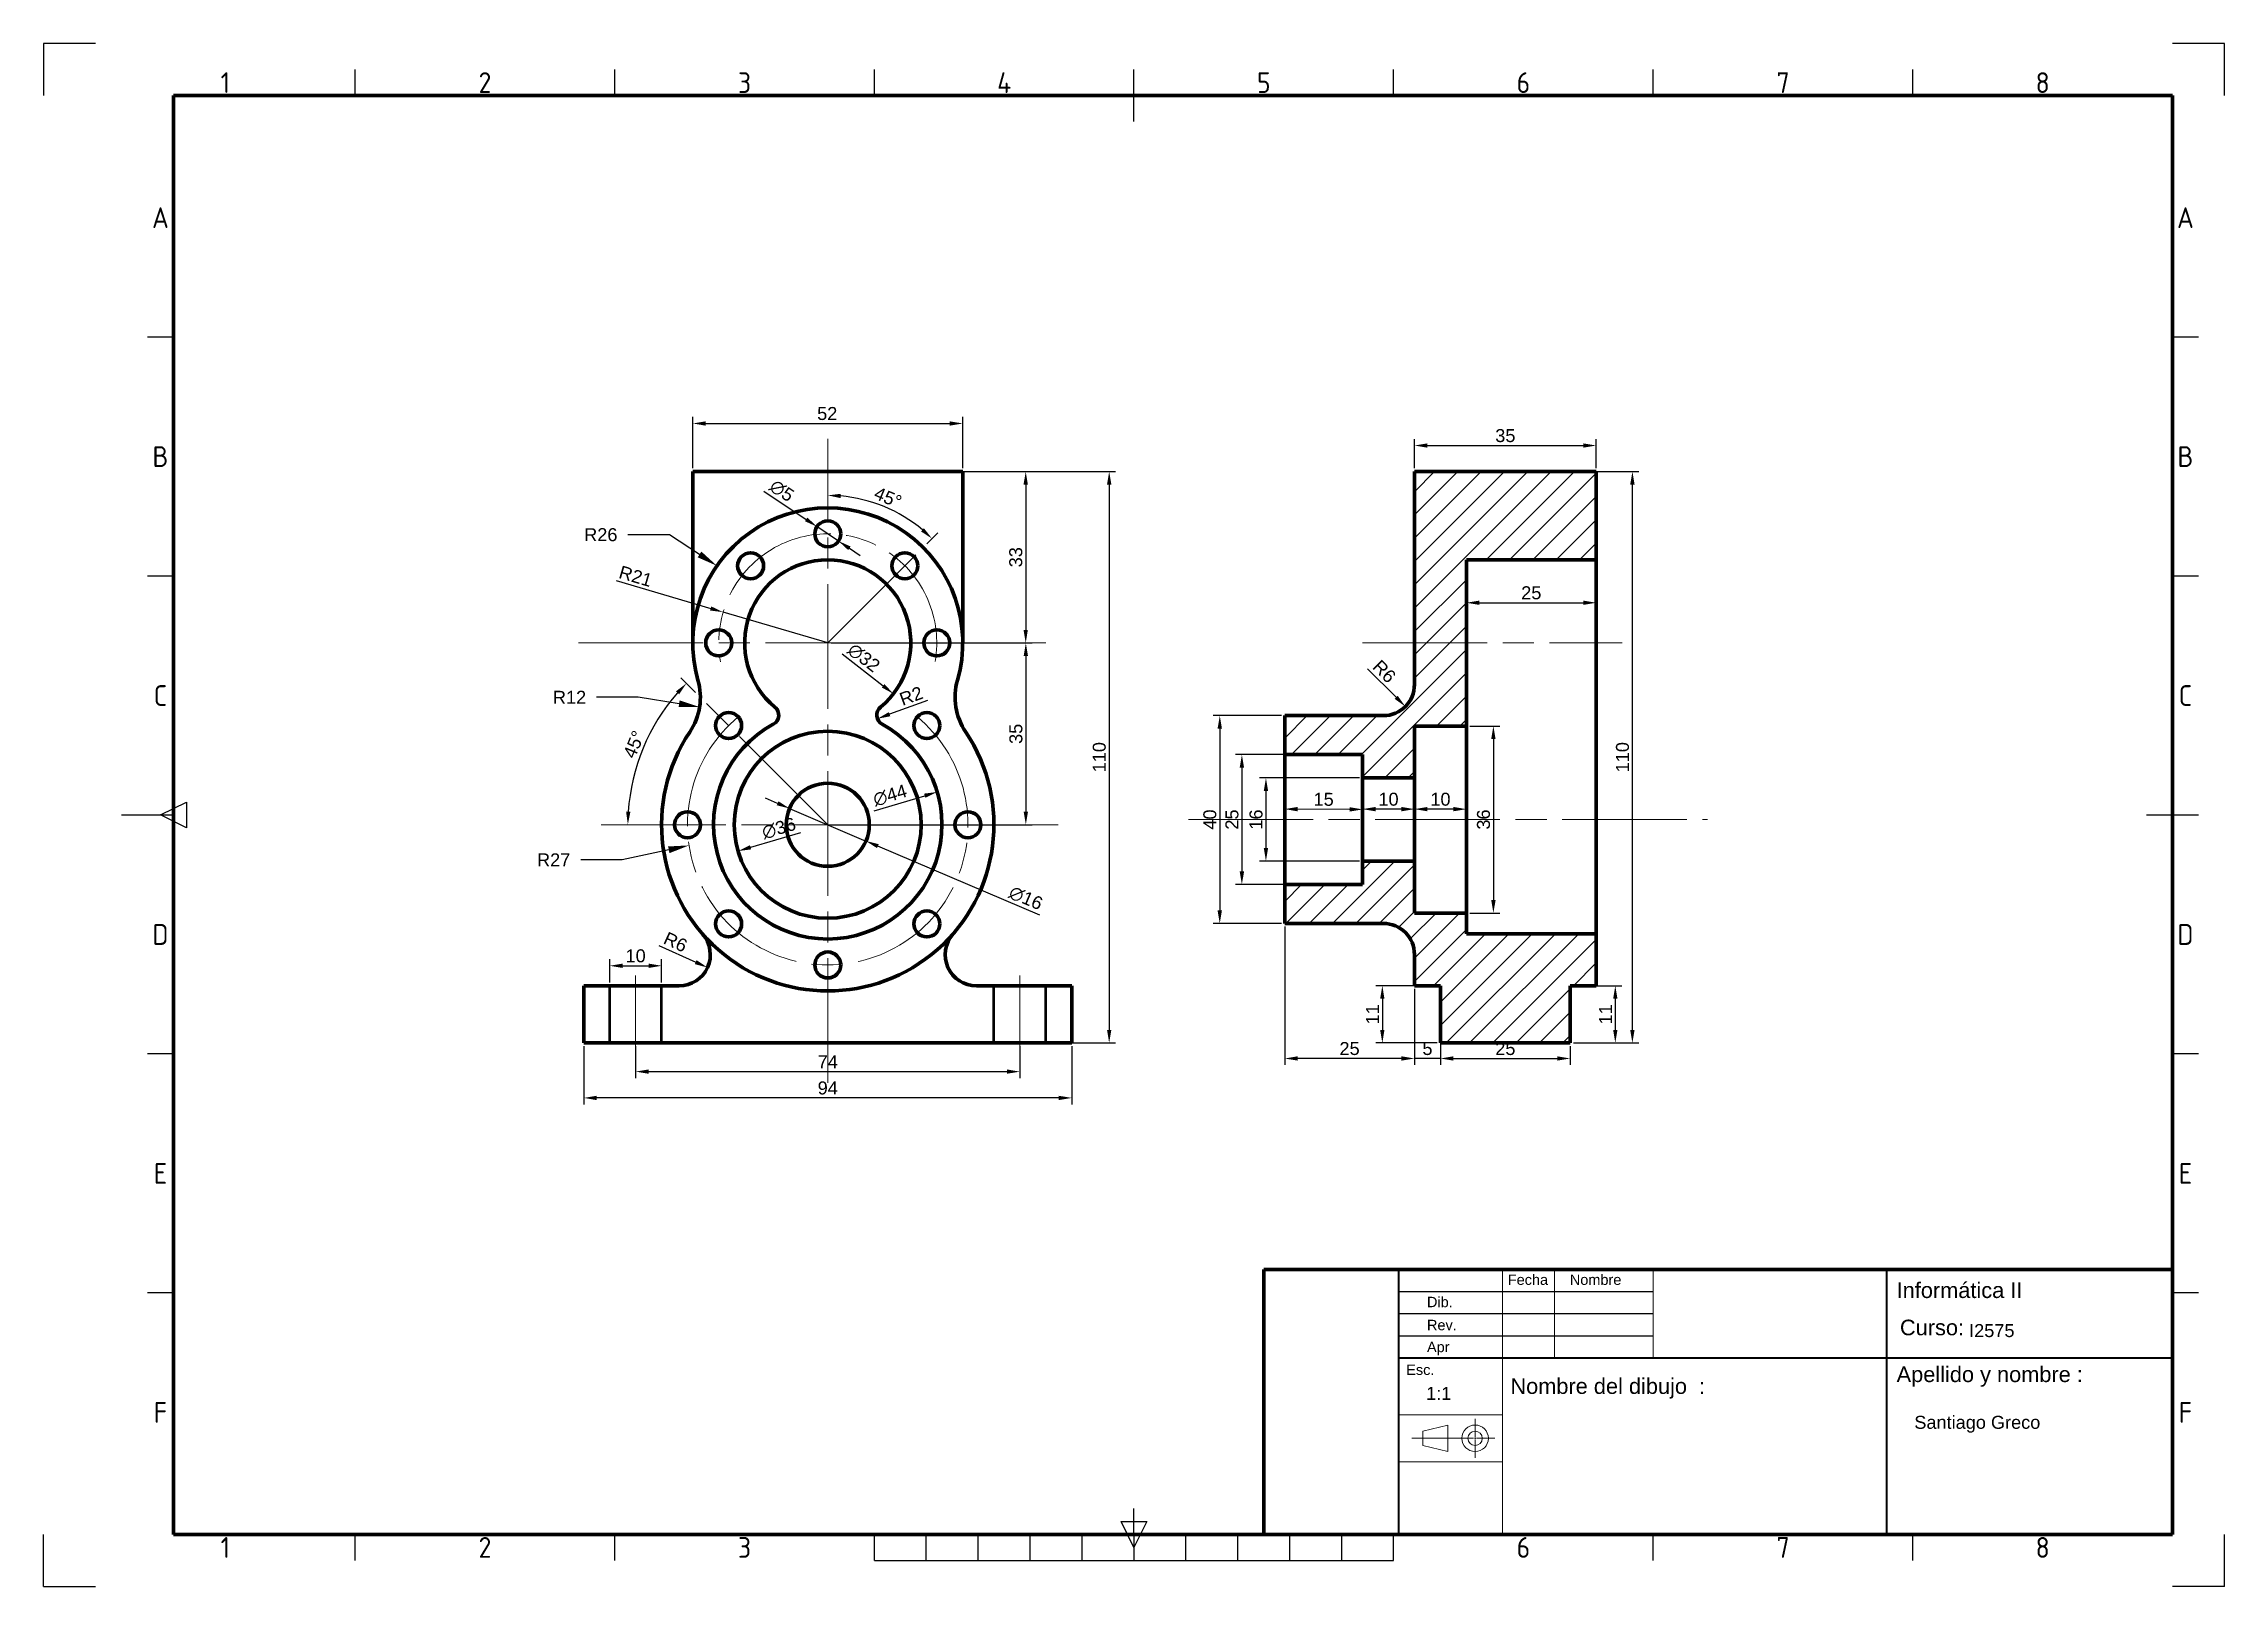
# Paper-space layout 'Papel' of a CAD drawing. Header units: millimetres. Extents: x 7 to 427, y 20 to 317.
import ezdxf
from ezdxf import colors
from ezdxf.entities.mleader import LeaderData, LeaderLine
from ezdxf.enums import TextEntityAlignment as Align
from ezdxf.math import Vec2, Vec3

# ---------------------------------------------------------------- set-up
doc = ezdxf.new("R2010")
doc.units = ezdxf.units.MM
for name, pattern in [('ACAD_ISO02W100', [15, 12, -3]), ('ACAD_ISO08W100', [36, 24, -3, 6, -3]), ('CENTER2', [28.575, 19.05, -3.175, 3.175, -3.175])]:
    doc.linetypes.add(name, pattern=pattern)
for name, color, linetype, lineweight in [('Contornos ocultos', 7, 'ACAD_ISO02W100', 50), ('Contornos visibles', 1, 'Continuous', 100), ('Cortes', 6, 'Continuous', 20), ('Cotas', 5, 'Continuous', 20), ('Ejes', 3, 'ACAD_ISO08W100', 20)]:
    doc.layers.add(name, color=color, linetype=linetype, lineweight=lineweight)
doc.styles.add('ISO Proportional', font='isocp.shx')
doc.styles.get("Standard").update_dxf_attribs({"font": 'arial.ttf'})
doc.dimstyles.new('Anotativo', dxfattribs={"dimscale": 0, "dimtxt": 2.5, "dimasz": 2.5, "dimexe": 1.25, "dimexo": 0.625, "dimtad": 1, "dimtxsty": 'Standard', "dimcen": 2.5, "dimadec": 0, "dimazin": 0, "dimtfac": 1, "dimtmove": 0, "dimatfit": 3, "dimfxl": 1, "dimarcsym": 0})
doc.dimstyles.new('ISO-25', dxfattribs={"dimtxt": 2.5, "dimasz": 2.5, "dimexe": 1.25, "dimexo": 0.625, "dimtad": 1, "dimtxsty": 'Standard', "dimcen": 2.5, "dimadec": 0, "dimazin": 0, "dimtfac": 1, "dimtmove": 0, "dimatfit": 3, "dimfxl": 1, "dimarcsym": 0})

psp = doc.layouts.new('Papel')

# ---------------------------------------------------------------- texts
at = {"style": 'ISO Proportional'}
for s, p in [('1', (42.232, 309.785)), ('2', (92.232, 309.785)), ('3', (142.232, 309.785)), ('4', (192.232, 309.785)), ('5', (242.232, 309.785)), ('6', (292.232, 309.785)), ('7', (342.232, 309.785)), ('8', (392.232, 309.785)), ('A', (29.732, 283.785)), ('A', (419.732, 283.785)), ('B', (29.732, 237.785)), ('B', (419.732, 237.785)), ('C', (29.732, 191.785)), ('C', (419.732, 191.785)), ('D', (29.732, 145.785)), ('D', (419.732, 145.785)), ('E', (29.732, 99.785)), ('E', (419.732, 99.785)), ('F', (29.732, 53.785)), ('F', (419.732, 53.785)), ('1', (42.232, 27.785)), ('2', (92.232, 27.785)), ('3', (142.232, 27.785)), ('6', (292.232, 27.785)), ('7', (342.232, 27.785)), ('8', (392.232, 27.785))]:
    psp.add_text(s, height=4, dxfattribs=at).set_placement(p, align=Align.MIDDLE)
at = {"lineweight": 20}
for s, height, p in [('Fecha', 2, (289.221, 78.322)), ('Nombre', 2, (301.161, 78.322)), ('Dib.', 2, (273.656, 74.03)), ('Informática II', 3, (364.109, 75.795)), ('Rev.', 2, (273.656, 69.597)), ('Curso: ', 3, (364.748, 68.628)), ('Apr', 2, (273.656, 65.375)), ('Esc.', 2, (269.659, 60.984)), ('Nombre del dibujo  : ', 3, (289.726, 57.34)), ('Apellido y nombre : ', 3, (364.109, 59.613))]:
    psp.add_text(s, height=height, dxfattribs=at).set_placement(p)
at = {"layer": 'Cotas', "char_height": 2.5, "attachment_point": 1}
for s, width, insert in [('I2575', 33.76469, (378.069, 70.773)), ('1:1', 17.34843, (273.488, 58.688)), ('Santiago Greco', 35.82735, (367.517, 53.116))]:
    psp.add_mtext_dynamic_manual_height_columns(s, width=width, gutter_width=12.5, heights=[0], dxfattribs=dict(at, insert=insert))

# ---------------------------------------------------------------- blocks, each defined once
blk = doc.blocks.new('*U48')
at = {"color": 0, "linetype": 'CENTER2', "lineweight": 20, "ltscale": 3, "transparency": 16777216}
for p, q in [((-12.18, 0), (-0.28, 0)), ((0, 0.28), (0, 3.78)), ((0.28, 0), (3.78, 0)), ((0, -3.78), (0, -0.28))]:
    blk.add_line(p, q, dxfattribs=at)
at = {"color": 0, "linetype": 'Continuous', "lineweight": 20, "ltscale": 3, "transparency": 16777216}
for p, q in [((-0.14, 0), (0.14, 0)), ((0, -0.14), (0, 0.14))]:
    blk.add_line(p, q, dxfattribs=at)
blk = doc.blocks.new('*D86')
at = {"layer": 'Cotas', "color": 0, "lineweight": -2, "transparency": 16777216}
for p, q in [((132.25, 235.54), (132.25, 245.41)), ((134.75, 244.16), (181.75, 244.16)), ((184.25, 235.54), (184.25, 245.41))]:
    blk.add_line(p, q, dxfattribs=at)
at = {"layer": 'Cotas', "color": 0, "transparency": 16777216}
for points in [[(134.75, 244.57), (134.75, 243.74), (132.25, 244.16)], [(181.75, 244.57), (181.75, 243.74), (184.25, 244.16)]]:
    blk.add_solid(points, dxfattribs=at)
at = {"layer": 'Defpoints', "color": 0, "transparency": 16777216}
for p in [(184.25, 244.16), (132.25, 234.91), (184.25, 234.91)]:
    blk.add_point(p, dxfattribs=at)
at = {"layer": 'Cotas', "color": 0, "transparency": 16777216, "insert": (158.15, 246.06), "char_height": 2.5, "attachment_point": 5}
blk.add_mtext('52', dxfattribs=at)
blk = doc.blocks.new('*D87')
at = {"layer": 'Cotas', "color": 0, "lineweight": -2, "transparency": 16777216}
for p, q in [((271.25, 235.54), (271.25, 241.16)), ((273.75, 239.91), (303.75, 239.91)), ((306.25, 235.54), (306.25, 241.16))]:
    blk.add_line(p, q, dxfattribs=at)
at = {"layer": 'Cotas', "color": 0, "transparency": 16777216}
for points in [[(273.75, 240.33), (273.75, 239.5), (271.25, 239.91)], [(303.75, 240.33), (303.75, 239.5), (306.25, 239.91)]]:
    blk.add_solid(points, dxfattribs=at)
at = {"layer": 'Defpoints', "color": 0, "transparency": 16777216}
for p in [(306.25, 239.91), (271.25, 234.91), (306.25, 234.91)]:
    blk.add_point(p, dxfattribs=at)
at = {"layer": 'Cotas', "color": 0, "transparency": 16777216, "insert": (288.75, 241.81), "char_height": 2.5, "attachment_point": 5}
blk.add_mtext('35', dxfattribs=at)
blk = doc.blocks.new('*D88')
at = {"layer": 'Cotas', "color": 0, "lineweight": -2, "transparency": 16777216}
for p, q in [((281.25, 210.27), (281.25, 210.9)), ((306.25, 210.27), (306.25, 210.9)), ((283.75, 209.65), (303.75, 209.65))]:
    blk.add_line(p, q, dxfattribs=at)
at = {"layer": 'Cotas', "color": 0, "transparency": 16777216}
for points in [[(283.75, 210.06), (283.75, 209.23), (281.25, 209.65)], [(303.75, 210.06), (303.75, 209.23), (306.25, 209.65)]]:
    blk.add_solid(points, dxfattribs=at)
at = {"layer": 'Defpoints', "color": 0, "transparency": 16777216}
for p in [(281.25, 209.65), (306.25, 209.65), (306.25, 209.65)]:
    blk.add_point(p, dxfattribs=at)
at = {"layer": 'Cotas', "color": 0, "transparency": 16777216, "insert": (293.75, 211.55), "char_height": 2.5, "attachment_point": 5}
blk.add_mtext('25', dxfattribs=at)
blk = doc.blocks.new('*D89')
at = {"layer": 'Cotas', "color": 0, "lineweight": -2, "transparency": 16777216}
for p, q in [((281.88, 185.91), (287.7, 185.91)), ((286.45, 183.41), (286.45, 152.41)), ((281.88, 149.91), (287.7, 149.91))]:
    blk.add_line(p, q, dxfattribs=at)
at = {"layer": 'Cotas', "color": 0, "transparency": 16777216}
for points in [[(286.03, 183.41), (286.87, 183.41), (286.45, 185.91)], [(286.03, 152.41), (286.87, 152.41), (286.45, 149.91)]]:
    blk.add_solid(points, dxfattribs=at)
at = {"layer": 'Defpoints', "color": 0, "transparency": 16777216}
for p in [(281.25, 185.91), (281.25, 149.91), (286.45, 149.91)]:
    blk.add_point(p, dxfattribs=at)
at = {"layer": 'Cotas', "color": 0, "transparency": 16777216, "insert": (284.55, 167.91), "char_height": 2.5, "attachment_point": 5, "rotation": 90}
blk.add_mtext('36', dxfattribs=at)
blk = doc.blocks.new('*D90')
at = {"layer": 'Cotas', "color": 0, "lineweight": -2, "transparency": 16777216}
for p, q in [((271.25, 170.54), (271.25, 171.16)), ((278.75, 169.91), (273.75, 169.91)), ((281.25, 170.54), (281.25, 171.16))]:
    blk.add_line(p, q, dxfattribs=at)
at = {"layer": 'Cotas', "color": 0, "transparency": 16777216}
for points in [[(273.75, 170.33), (273.75, 169.5), (271.25, 169.91)], [(278.75, 170.33), (278.75, 169.5), (281.25, 169.91)]]:
    blk.add_solid(points, dxfattribs=at)
at = {"layer": 'Defpoints', "color": 0, "transparency": 16777216}
for p in [(271.25, 169.91), (271.25, 169.91), (281.25, 169.91)]:
    blk.add_point(p, dxfattribs=at)
at = {"layer": 'Cotas', "color": 0, "transparency": 16777216, "insert": (276.25, 171.81), "char_height": 2.5, "attachment_point": 5}
blk.add_mtext('10', dxfattribs=at)
blk = doc.blocks.new('*D91')
at = {"layer": 'Cotas', "color": 0, "lineweight": -2, "transparency": 16777216}
for p, q in [((261.25, 168.54), (261.25, 171.16)), ((268.75, 169.91), (263.75, 169.91)), ((271.25, 168.54), (271.25, 171.16))]:
    blk.add_line(p, q, dxfattribs=at)
at = {"layer": 'Cotas', "color": 0, "transparency": 16777216}
for points in [[(263.75, 170.33), (263.75, 169.5), (261.25, 169.91)], [(268.75, 170.33), (268.75, 169.5), (271.25, 169.91)]]:
    blk.add_solid(points, dxfattribs=at)
at = {"layer": 'Defpoints', "color": 0, "transparency": 16777216}
for p in [(261.25, 169.91), (261.25, 167.91), (271.25, 167.91)]:
    blk.add_point(p, dxfattribs=at)
at = {"layer": 'Cotas', "color": 0, "transparency": 16777216, "insert": (266.25, 171.81), "char_height": 2.5, "attachment_point": 5}
blk.add_mtext('10', dxfattribs=at)
blk = doc.blocks.new('*D92')
at = {"layer": 'Cotas', "color": 0, "lineweight": -2, "transparency": 16777216}
for p, q in [((246.25, 170.54), (246.26, 171.17)), ((258.75, 169.87), (248.75, 169.91)), ((261.25, 170.47), (261.26, 171.11))]:
    blk.add_line(p, q, dxfattribs=at)
at = {"layer": 'Cotas', "color": 0, "transparency": 16777216}
for points in [[(248.75, 170.33), (248.75, 169.49), (246.25, 169.92)], [(258.75, 170.29), (258.75, 169.45), (261.25, 169.86)]]:
    blk.add_solid(points, dxfattribs=at)
at = {"layer": 'Defpoints', "color": 0, "transparency": 16777216}
for p in [(246.25, 169.92), (246.25, 169.91), (261.25, 169.85)]:
    blk.add_point(p, dxfattribs=at)
at = {"layer": 'Cotas', "color": 0, "transparency": 16777216, "insert": (253.76, 171.79), "char_height": 2.5, "attachment_point": 5, "rotation": 359.7613}
blk.add_mtext('15', dxfattribs=at)
blk = doc.blocks.new('*D93')
at = {"layer": 'Cotas', "color": 0, "lineweight": -2, "transparency": 16777216}
for p, q in [((260.63, 175.91), (241.39, 175.91)), ((242.64, 173.41), (242.64, 162.41)), ((260.63, 159.91), (241.39, 159.91))]:
    blk.add_line(p, q, dxfattribs=at)
at = {"layer": 'Cotas', "color": 0, "transparency": 16777216}
for points in [[(242.23, 173.41), (243.06, 173.41), (242.64, 175.91)], [(242.23, 162.41), (243.06, 162.41), (242.64, 159.91)]]:
    blk.add_solid(points, dxfattribs=at)
at = {"layer": 'Defpoints', "color": 0, "transparency": 16777216}
for p in [(261.25, 175.91), (242.64, 159.91), (261.25, 159.91)]:
    blk.add_point(p, dxfattribs=at)
at = {"layer": 'Cotas', "color": 0, "transparency": 16777216, "insert": (240.74, 167.91), "char_height": 2.5, "attachment_point": 5, "rotation": 90}
blk.add_mtext('16', dxfattribs=at)
blk = doc.blocks.new('*D94')
at = {"layer": 'Cotas', "color": 0, "lineweight": -2, "transparency": 16777216}
for p, q in [((260.63, 180.41), (236.76, 180.41)), ((238.01, 177.91), (238.01, 157.91)), ((260.63, 155.41), (236.76, 155.41))]:
    blk.add_line(p, q, dxfattribs=at)
at = {"layer": 'Cotas', "color": 0, "transparency": 16777216}
for points in [[(237.59, 177.91), (238.43, 177.91), (238.01, 180.41)], [(237.59, 157.91), (238.43, 157.91), (238.01, 155.41)]]:
    blk.add_solid(points, dxfattribs=at)
at = {"layer": 'Defpoints', "color": 0, "transparency": 16777216}
for p in [(261.25, 180.41), (238.01, 155.41), (261.25, 155.41)]:
    blk.add_point(p, dxfattribs=at)
at = {"layer": 'Cotas', "color": 0, "transparency": 16777216, "insert": (236.11, 167.91), "char_height": 2.5, "attachment_point": 5, "rotation": 90}
blk.add_mtext('25', dxfattribs=at)
blk = doc.blocks.new('*D95')
at = {"layer": 'Cotas', "color": 0, "lineweight": -2, "transparency": 16777216}
for p, q in [((245.63, 187.91), (232.5, 187.91)), ((233.75, 185.41), (233.75, 150.41)), ((245.63, 147.91), (232.5, 147.91))]:
    blk.add_line(p, q, dxfattribs=at)
at = {"layer": 'Cotas', "color": 0, "transparency": 16777216}
for points in [[(233.33, 185.41), (234.17, 185.41), (233.75, 187.91)], [(233.33, 150.41), (234.17, 150.41), (233.75, 147.91)]]:
    blk.add_solid(points, dxfattribs=at)
at = {"layer": 'Defpoints', "color": 0, "transparency": 16777216}
for p in [(246.25, 187.91), (233.75, 147.91), (246.25, 147.91)]:
    blk.add_point(p, dxfattribs=at)
at = {"layer": 'Cotas', "color": 0, "transparency": 16777216, "insert": (231.85, 167.91), "char_height": 2.5, "attachment_point": 5, "rotation": 90}
blk.add_mtext('40', dxfattribs=at)
blk = doc.blocks.new('*D96')
at = {"layer": 'Cotas', "color": 0, "lineweight": -2, "transparency": 16777216}
for p, q in [((271.25, 135.29), (271.25, 120.66)), ((276.25, 135.29), (276.25, 120.66)), ((268.75, 121.91), (266.25, 121.91)), ((276.25, 121.91), (271.25, 121.91)), ((278.75, 121.91), (281.25, 121.91))]:
    blk.add_line(p, q, dxfattribs=at)
at = {"layer": 'Cotas', "color": 0, "transparency": 16777216}
for points in [[(268.75, 122.33), (268.75, 121.5), (271.25, 121.91)], [(278.75, 122.33), (278.75, 121.5), (276.25, 121.91)]]:
    blk.add_solid(points, dxfattribs=at)
at = {"layer": 'Defpoints', "color": 0, "transparency": 16777216}
for p in [(271.25, 135.91), (276.25, 135.91), (271.25, 121.91)]:
    blk.add_point(p, dxfattribs=at)
at = {"layer": 'Cotas', "color": 0, "transparency": 16777216, "insert": (273.75, 123.81), "char_height": 2.5, "attachment_point": 5}
blk.add_mtext('5', dxfattribs=at)
blk = doc.blocks.new('*D97')
at = {"layer": 'Cotas', "color": 0, "lineweight": -2, "transparency": 16777216}
for p, q in [((276.25, 124.29), (276.25, 120.66)), ((278.75, 121.91), (298.75, 121.91)), ((301.25, 124.29), (301.25, 120.66))]:
    blk.add_line(p, q, dxfattribs=at)
at = {"layer": 'Cotas', "color": 0, "transparency": 16777216}
for points in [[(278.75, 122.33), (278.75, 121.5), (276.25, 121.91)], [(298.75, 122.33), (298.75, 121.5), (301.25, 121.91)]]:
    blk.add_solid(points, dxfattribs=at)
at = {"layer": 'Defpoints', "color": 0, "transparency": 16777216}
for p in [(276.25, 124.91), (301.25, 124.91), (301.25, 121.91)]:
    blk.add_point(p, dxfattribs=at)
at = {"layer": 'Cotas', "color": 0, "transparency": 16777216, "insert": (288.75, 123.81), "char_height": 2.5, "attachment_point": 5}
blk.add_mtext('25', dxfattribs=at)
blk = doc.blocks.new('*D98')
at = {"layer": 'Cotas', "color": 0, "lineweight": -2, "transparency": 16777216}
for p, q in [((246.25, 147.29), (246.25, 120.66)), ((271.25, 135.29), (271.25, 120.66)), ((268.75, 121.91), (248.75, 121.91))]:
    blk.add_line(p, q, dxfattribs=at)
at = {"layer": 'Cotas', "color": 0, "transparency": 16777216}
for points in [[(248.75, 122.33), (248.75, 121.5), (246.25, 121.91)], [(268.75, 122.33), (268.75, 121.5), (271.25, 121.91)]]:
    blk.add_solid(points, dxfattribs=at)
at = {"layer": 'Defpoints', "color": 0, "transparency": 16777216}
for p in [(246.25, 147.91), (271.25, 135.91), (246.25, 121.91)]:
    blk.add_point(p, dxfattribs=at)
at = {"layer": 'Cotas', "color": 0, "transparency": 16777216, "insert": (258.75, 123.81), "char_height": 2.5, "attachment_point": 5}
blk.add_mtext('25', dxfattribs=at)
blk = doc.blocks.new('*D99')
at = {"layer": 'Cotas', "color": 0, "lineweight": -2, "transparency": 16777216}
for p, q in [((275.63, 135.91), (263.81, 135.91)), ((265.06, 133.41), (265.06, 127.41)), ((275.63, 124.91), (263.81, 124.91))]:
    blk.add_line(p, q, dxfattribs=at)
at = {"layer": 'Cotas', "color": 0, "transparency": 16777216}
for points in [[(264.64, 133.41), (265.47, 133.41), (265.06, 135.91)], [(264.64, 127.41), (265.47, 127.41), (265.06, 124.91)]]:
    blk.add_solid(points, dxfattribs=at)
at = {"layer": 'Defpoints', "color": 0, "transparency": 16777216}
for p in [(276.25, 135.91), (265.06, 124.91), (276.25, 124.91)]:
    blk.add_point(p, dxfattribs=at)
at = {"layer": 'Cotas', "color": 0, "transparency": 16777216, "insert": (263.18, 130.41), "char_height": 2.5, "attachment_point": 5, "rotation": 90}
blk.add_mtext('11', dxfattribs=at)
blk = doc.blocks.new('*D100')
at = {"layer": 'Cotas', "color": 0, "lineweight": -2, "transparency": 16777216}
for p, q in [((301.88, 135.91), (311.18, 135.91)), ((309.93, 133.41), (309.93, 127.41)), ((301.88, 124.91), (311.18, 124.91))]:
    blk.add_line(p, q, dxfattribs=at)
at = {"layer": 'Cotas', "color": 0, "transparency": 16777216}
for points in [[(309.51, 133.41), (310.34, 133.41), (309.93, 135.91)], [(309.51, 127.41), (310.34, 127.41), (309.93, 124.91)]]:
    blk.add_solid(points, dxfattribs=at)
at = {"layer": 'Defpoints', "color": 0, "transparency": 16777216}
for p in [(301.25, 135.91), (301.25, 124.91), (309.93, 124.91)]:
    blk.add_point(p, dxfattribs=at)
at = {"layer": 'Cotas', "color": 0, "transparency": 16777216, "insert": (308.05, 130.41), "char_height": 2.5, "attachment_point": 5, "rotation": 90}
blk.add_mtext('11', dxfattribs=at)
blk = doc.blocks.new('*D101')
at = {"layer": 'Cotas', "color": 0, "lineweight": -2, "transparency": 16777216}
for p, q in [((301.88, 234.91), (314.47, 234.91)), ((313.22, 127.41), (313.22, 232.41)), ((301.88, 124.91), (314.47, 124.91))]:
    blk.add_line(p, q, dxfattribs=at)
at = {"layer": 'Cotas', "color": 0, "transparency": 16777216}
for points in [[(312.8, 232.41), (313.64, 232.41), (313.22, 234.91)], [(312.8, 127.41), (313.64, 127.41), (313.22, 124.91)]]:
    blk.add_solid(points, dxfattribs=at)
at = {"layer": 'Defpoints', "color": 0, "transparency": 16777216}
for p in [(301.25, 234.91), (313.22, 234.91), (301.25, 124.91)]:
    blk.add_point(p, dxfattribs=at)
at = {"layer": 'Cotas', "color": 0, "transparency": 16777216, "insert": (311.32, 179.91), "char_height": 2.5, "attachment_point": 5, "rotation": 90}
blk.add_mtext('110', dxfattribs=at)
blk = doc.blocks.new('*D102')
at = {"layer": 'Cotas', "color": 0, "lineweight": -2, "transparency": 16777216}
blk.add_line((262.22, 196.94), (267.73, 191.44), dxfattribs=at)
at = {"layer": 'Cotas', "color": 0, "transparency": 16777216}
blk.add_solid([(268.02, 191.73), (267.43, 191.14), (269.49, 189.67)], dxfattribs=at)
at = {"layer": 'Defpoints', "color": 0, "transparency": 16777216}
for p in [(265.25, 193.91), (269.49, 189.67)]:
    blk.add_point(p, dxfattribs=at)
at = {"layer": 'Cotas', "color": 0, "transparency": 16777216, "insert": (265.44, 196.42), "char_height": 2.5, "attachment_point": 5, "rotation": 315}
blk.add_mtext('R6', dxfattribs=at)
blk = doc.blocks.new('*D103')
at = {"layer": 'Cotas', "color": 0, "lineweight": -2, "transparency": 16777216}
for p, q in [((184.88, 234.91), (197.63, 234.91)), ((196.38, 232.41), (196.38, 204.41)), ((184.88, 201.91), (197.63, 201.91))]:
    blk.add_line(p, q, dxfattribs=at)
at = {"layer": 'Cotas', "color": 0, "transparency": 16777216}
for points in [[(195.96, 232.41), (196.79, 232.41), (196.38, 234.91)], [(195.96, 204.41), (196.79, 204.41), (196.38, 201.91)]]:
    blk.add_solid(points, dxfattribs=at)
at = {"layer": 'Defpoints', "color": 0, "transparency": 16777216}
for p in [(184.25, 234.91), (184.25, 201.91), (196.38, 201.91)]:
    blk.add_point(p, dxfattribs=at)
at = {"layer": 'Cotas', "color": 0, "transparency": 16777216, "insert": (194.47, 218.41), "char_height": 2.5, "attachment_point": 5, "rotation": 90}
blk.add_mtext('33', dxfattribs=at)
blk = doc.blocks.new('*D104')
at = {"layer": 'Cotas', "color": 0, "lineweight": -2, "transparency": 16777216}
for p, q in [((158.88, 234.91), (213.7, 234.91)), ((212.45, 232.41), (212.45, 127.41)), ((158.88, 124.91), (213.7, 124.91))]:
    blk.add_line(p, q, dxfattribs=at)
at = {"layer": 'Cotas', "color": 0, "transparency": 16777216}
for points in [[(212.04, 232.41), (212.87, 232.41), (212.45, 234.91)], [(212.04, 127.41), (212.87, 127.41), (212.45, 124.91)]]:
    blk.add_solid(points, dxfattribs=at)
at = {"layer": 'Defpoints', "color": 0, "transparency": 16777216}
for p in [(158.25, 234.91), (158.25, 124.91), (212.45, 124.91)]:
    blk.add_point(p, dxfattribs=at)
at = {"layer": 'Cotas', "color": 0, "transparency": 16777216, "insert": (210.55, 179.91), "char_height": 2.5, "attachment_point": 5, "rotation": 90}
blk.add_mtext('110', dxfattribs=at)
blk = doc.blocks.new('*D105')
at = {"layer": 'Cotas', "color": 0, "lineweight": -2, "transparency": 16777216}
for p, q in [((158.88, 201.91), (197.65, 201.91)), ((196.4, 199.41), (196.4, 169.41)), ((158.88, 166.91), (197.65, 166.91))]:
    blk.add_line(p, q, dxfattribs=at)
at = {"layer": 'Cotas', "color": 0, "transparency": 16777216}
for points in [[(195.99, 199.41), (196.82, 199.41), (196.4, 201.91)], [(195.99, 169.41), (196.82, 169.41), (196.4, 166.91)]]:
    blk.add_solid(points, dxfattribs=at)
at = {"layer": 'Defpoints', "color": 0, "transparency": 16777216}
for p in [(158.25, 201.91), (158.25, 166.91), (196.4, 166.91)]:
    blk.add_point(p, dxfattribs=at)
at = {"layer": 'Cotas', "color": 0, "transparency": 16777216, "insert": (194.5, 184.41), "char_height": 2.5, "attachment_point": 5, "rotation": 90}
blk.add_mtext('35', dxfattribs=at)
blk = doc.blocks.new('*D106')
at = {"layer": 'Cotas', "color": 0, "lineweight": -2, "transparency": 16777216}
for p, q in [((121.25, 124.29), (121.25, 118.13)), ((195.25, 124.29), (195.25, 118.13)), ((123.75, 119.38), (192.75, 119.38))]:
    blk.add_line(p, q, dxfattribs=at)
at = {"layer": 'Cotas', "color": 0, "transparency": 16777216}
for points in [[(123.75, 119.8), (123.75, 118.97), (121.25, 119.38)], [(192.75, 119.8), (192.75, 118.97), (195.25, 119.38)]]:
    blk.add_solid(points, dxfattribs=at)
at = {"layer": 'Defpoints', "color": 0, "transparency": 16777216}
for p in [(121.25, 124.91), (195.25, 124.91), (195.25, 119.38)]:
    blk.add_point(p, dxfattribs=at)
at = {"layer": 'Cotas', "color": 0, "transparency": 16777216, "insert": (158.25, 121.26), "char_height": 2.5, "attachment_point": 5}
blk.add_mtext('74', dxfattribs=at)
blk = doc.blocks.new('*D107')
at = {"layer": 'Cotas', "color": 0, "lineweight": -2, "transparency": 16777216}
for p, q in [((111.25, 124.29), (111.25, 113.07)), ((205.25, 124.29), (205.25, 113.07)), ((202.75, 114.32), (113.75, 114.32))]:
    blk.add_line(p, q, dxfattribs=at)
at = {"layer": 'Cotas', "color": 0, "transparency": 16777216}
for points in [[(113.75, 114.73), (113.75, 113.9), (111.25, 114.32)], [(202.75, 114.73), (202.75, 113.9), (205.25, 114.32)]]:
    blk.add_solid(points, dxfattribs=at)
at = {"layer": 'Defpoints', "color": 0, "transparency": 16777216}
for p in [(111.25, 124.91), (205.25, 124.91), (111.25, 114.32)]:
    blk.add_point(p, dxfattribs=at)
at = {"layer": 'Cotas', "color": 0, "transparency": 16777216, "insert": (158.25, 116.22), "char_height": 2.5, "attachment_point": 5}
blk.add_mtext('94', dxfattribs=at)
blk = doc.blocks.new('*D108')
at = {"layer": 'Cotas', "color": 0, "lineweight": -2, "transparency": 16777216}
for p, q in [((116.25, 136.54), (116.25, 141.01)), ((118.75, 139.76), (123.75, 139.76)), ((126.25, 136.54), (126.25, 141.01))]:
    blk.add_line(p, q, dxfattribs=at)
at = {"layer": 'Cotas', "color": 0, "transparency": 16777216}
for points in [[(118.75, 140.18), (118.75, 139.34), (116.25, 139.76)], [(123.75, 140.18), (123.75, 139.34), (126.25, 139.76)]]:
    blk.add_solid(points, dxfattribs=at)
at = {"layer": 'Defpoints', "color": 0, "transparency": 16777216}
for p in [(126.25, 139.76), (116.25, 135.91), (126.25, 135.91)]:
    blk.add_point(p, dxfattribs=at)
at = {"layer": 'Cotas', "color": 0, "transparency": 16777216, "insert": (121.25, 141.66), "char_height": 2.5, "attachment_point": 5}
blk.add_mtext('10', dxfattribs=at)
blk = doc.blocks.new('*D109')
at = {"layer": 'Cotas', "color": 0, "lineweight": -2, "transparency": 16777216}
blk.add_arc((158.25, 201.91), 28.4, 50.0447, 84.9553, dxfattribs=at)
at = {"layer": 'Cotas', "color": 0, "transparency": 16777216}
for points in [[(160.73, 229.79), (160.77, 230.62), (158.25, 230.32)], [(176.77, 223.99), (176.21, 223.38), (178.33, 222)]]:
    blk.add_solid(points, dxfattribs=at)
at = {"layer": 'Defpoints', "color": 0, "transparency": 16777216}
for p in [(158.25, 241.22), (172.45, 226.51), (179.46, 223.13), (158.25, 201.91), (158.25, 117.22)]:
    blk.add_point(p, dxfattribs=at)
at = {"layer": 'Cotas', "color": 0, "transparency": 16777216, "insert": (169.85, 229.91), "char_height": 2.5, "attachment_point": 5, "rotation": 337.5}
blk.add_mtext('45°', dxfattribs=at)
blk = doc.blocks.new('*D110')
at = {"layer": 'Cotas', "color": 0, "lineweight": -2, "transparency": 16777216}
blk.add_arc((158.25, 166.91), 38.5, 138.7215, 176.2785, dxfattribs=at)
at = {"layer": 'Cotas', "color": 0, "transparency": 16777216}
for points in [[(129.02, 192.59), (129.62, 192.02), (131.03, 194.13)], [(120.25, 169.4), (119.42, 169.42), (119.75, 166.91)]]:
    blk.add_solid(points, dxfattribs=at)
at = {"layer": 'Defpoints', "color": 0, "transparency": 16777216}
for p in [(129.97, 195.2), (124.91, 186.16), (114.62, 166.91), (158.25, 166.91), (202.62, 166.91)]:
    blk.add_point(p, dxfattribs=at)
at = {"layer": 'Cotas', "color": 0, "transparency": 16777216, "insert": (120.93, 182.37), "char_height": 2.5, "attachment_point": 5, "rotation": 67.5}
blk.add_mtext('45°', dxfattribs=at)
blk = doc.blocks.new('*D111')
at = {"layer": 'Cotas', "color": 0, "lineweight": -2, "transparency": 16777216}
for p, q in [((117.49, 213.91), (135.71, 208.55)), ((158.25, 201.91), (138.1, 207.84))]:
    blk.add_line(p, q, dxfattribs=at)
at = {"layer": 'Cotas', "color": 0, "transparency": 16777216}
blk.add_solid([(135.82, 208.94), (135.59, 208.15), (138.1, 207.84)], dxfattribs=at)
at = {"layer": 'Defpoints', "color": 0, "transparency": 16777216}
for p in [(138.1, 207.84), (158.25, 201.91)]:
    blk.add_point(p, dxfattribs=at)
at = {"layer": 'Cotas', "color": 0, "transparency": 16777216, "insert": (121.25, 214.76), "char_height": 2.5, "attachment_point": 5, "rotation": 343.6049}
blk.add_mtext('R21', dxfattribs=at)
blk = doc.blocks.new('*D112')
at = {"layer": 'Cotas', "color": 0, "lineweight": -2, "transparency": 16777216}
blk.add_line((161, 199.79), (168.93, 193.65), dxfattribs=at)
at = {"layer": 'Cotas', "color": 0, "transparency": 16777216}
blk.add_solid([(169.18, 193.98), (168.67, 193.32), (170.9, 192.12)], dxfattribs=at)
at = {"layer": 'Defpoints', "color": 0, "transparency": 16777216}
for p in [(145.6, 211.71), (170.9, 192.12)]:
    blk.add_point(p, dxfattribs=at)
at = {"layer": 'Cotas', "color": 0, "transparency": 16777216, "insert": (165.18, 199.04), "char_height": 2.5, "attachment_point": 5, "rotation": 322.253}
blk.add_mtext('∅32', dxfattribs=at)
blk = doc.blocks.new('*D113')
at = {"layer": 'Cotas', "color": 0, "lineweight": -2, "transparency": 16777216}
for p, q in [((145.96, 231.13), (154.09, 225.69)), ((160.33, 221.52), (156.17, 224.3)), ((162.41, 220.13), (164.49, 218.74))]:
    blk.add_line(p, q, dxfattribs=at)
at = {"layer": 'Cotas', "color": 0, "transparency": 16777216}
for points in [[(154.33, 226.04), (153.86, 225.34), (156.17, 224.3)], [(162.64, 220.48), (162.18, 219.79), (160.33, 221.52)]]:
    blk.add_solid(points, dxfattribs=at)
at = {"layer": 'Defpoints', "color": 0, "transparency": 16777216}
for p in [(156.17, 224.3), (160.33, 221.52)]:
    blk.add_point(p, dxfattribs=at)
at = {"layer": 'Cotas', "color": 0, "transparency": 16777216, "insert": (149.4, 231.2), "char_height": 2.5, "attachment_point": 5, "rotation": 326.2344}
blk.add_mtext('∅5', dxfattribs=at)
blk = doc.blocks.new('*D114')
at = {"layer": 'Cotas', "color": 0, "lineweight": -2, "transparency": 16777216}
blk.add_line((177.44, 190.85), (170.16, 188.18), dxfattribs=at)
at = {"layer": 'Cotas', "color": 0, "transparency": 16777216}
blk.add_solid([(170.01, 188.58), (170.3, 187.79), (167.81, 187.32)], dxfattribs=at)
at = {"layer": 'Defpoints', "color": 0, "transparency": 16777216}
for p in [(167.81, 187.32), (169.69, 188.01)]:
    blk.add_point(p, dxfattribs=at)
at = {"layer": 'Cotas', "color": 0, "transparency": 16777216, "insert": (174.32, 191.71), "char_height": 2.5, "attachment_point": 5, "rotation": 20.1184}
blk.add_mtext('R2', dxfattribs=at)
blk = doc.blocks.new('*D115')
at = {"layer": 'Cotas', "color": 0, "lineweight": -2, "transparency": 16777216}
blk.add_line((167.19, 169.58), (176.93, 172.5), dxfattribs=at)
at = {"layer": 'Cotas', "color": 0, "transparency": 16777216}
blk.add_solid([(176.81, 172.9), (177.05, 172.1), (179.33, 173.21)], dxfattribs=at)
at = {"layer": 'Defpoints', "color": 0, "transparency": 16777216}
for p in [(179.33, 173.21), (137.17, 160.61)]:
    blk.add_point(p, dxfattribs=at)
at = {"layer": 'Cotas', "color": 0, "transparency": 16777216, "insert": (170.24, 172.55), "char_height": 2.5, "attachment_point": 5, "rotation": 16.6454}
blk.add_mtext('∅44', dxfattribs=at)
blk = doc.blocks.new('*D116')
at = {"layer": 'Cotas', "color": 0, "lineweight": -2, "transparency": 16777216}
blk.add_line((153.02, 165.38), (143.38, 162.56), dxfattribs=at)
at = {"layer": 'Cotas', "color": 0, "transparency": 16777216}
blk.add_solid([(143.26, 162.96), (143.49, 162.16), (140.98, 161.85)], dxfattribs=at)
at = {"layer": 'Defpoints', "color": 0, "transparency": 16777216}
for p in [(175.52, 171.97), (140.98, 161.85)]:
    blk.add_point(p, dxfattribs=at)
at = {"layer": 'Cotas', "color": 0, "transparency": 16777216, "insert": (148.84, 166.21), "char_height": 2.5, "attachment_point": 5, "rotation": 16.3236}
blk.add_mtext('∅36', dxfattribs=at)
blk = doc.blocks.new('*D117')
at = {"layer": 'Cotas', "color": 0, "lineweight": -2, "transparency": 16777216}
for p, q in [((148.59, 171.03), (146.29, 172.01)), ((150.89, 170.05), (165.61, 163.77)), ((199.08, 149.49), (167.91, 162.79))]:
    blk.add_line(p, q, dxfattribs=at)
at = {"layer": 'Cotas', "color": 0, "transparency": 16777216}
for points in [[(148.76, 171.42), (148.43, 170.65), (150.89, 170.05)], [(168.07, 163.17), (167.74, 162.41), (165.61, 163.77)]]:
    blk.add_solid(points, dxfattribs=at)
at = {"layer": 'Defpoints', "color": 0, "transparency": 16777216}
for p in [(150.89, 170.05), (165.61, 163.77)]:
    blk.add_point(p, dxfattribs=at)
at = {"layer": 'Cotas', "color": 0, "transparency": 16777216, "insert": (196.39, 152.78), "char_height": 2.5, "attachment_point": 5, "rotation": 336.8935}
blk.add_mtext('∅16', dxfattribs=at)
blk = doc.blocks.new('*D118')
at = {"layer": 'Cotas', "color": 0, "lineweight": -2, "transparency": 16777216}
blk.add_line((125.74, 143.69), (132.82, 140.46), dxfattribs=at)
at = {"layer": 'Cotas', "color": 0, "transparency": 16777216}
blk.add_solid([(132.99, 140.84), (132.64, 140.08), (135.09, 139.42)], dxfattribs=at)
at = {"layer": 'Defpoints', "color": 0, "transparency": 16777216}
for p in [(129.63, 141.91), (135.09, 139.42)]:
    blk.add_point(p, dxfattribs=at)
at = {"layer": 'Cotas', "color": 0, "transparency": 16777216, "insert": (128.93, 144.32), "char_height": 2.5, "attachment_point": 5, "rotation": 335.4391}
blk.add_mtext('R6', dxfattribs=at)

# ---------------------------------------------------------------- dimensions: what is measured, and where the dimension line sits
at = {"layer": 'Cotas'}
dim = psp.add_linear_dim(base=(184.25, 244.157), p1=(132.25, 234.912), p2=(184.25, 234.912), dimstyle='Anotativo', dxfattribs=at)
dim.commit()
dim.dimension.update_dxf_attribs({"geometry": '*D86', "text_midpoint": (158.146, 244.157), "dimtype": 160})
for base, line1, line2, picture, middle in [((172.452, 226.51), ((158.25, 201.912), (179.464, 223.125)), ((158.25, 117.221), (158.25, 241.221)), '*D109', (169.846, 229.905)), ((124.912, 186.16), ((114.624, 166.912), (202.624, 166.912)), ((158.25, 166.912), (129.966, 195.196)), '*D110', (120.933, 182.37))]:
    dim = psp.add_angular_dim_2l(base=base, line1=line1, line2=line2, dimstyle='Anotativo', override={"dimscale": 0}, dxfattribs=at)
    dim.commit()
    dim.dimension.update_dxf_attribs({"geometry": picture, "text_midpoint": middle})
for base, p1, p2, picture, middle in [((306.25, 239.912), (271.25, 234.912), (306.25, 234.912), '*D87', (288.75, 241.814)), ((306.25, 209.647), (281.25, 209.647), (306.25, 209.647), '*D88', (293.75, 211.548)), ((261.25, 169.912), (271.25, 167.912), (261.25, 167.912), '*D91', (266.25, 171.814)), ((271.25, 169.912), (281.25, 169.912), (271.25, 169.912), '*D90', (276.25, 171.814)), ((246.25, 121.912), (271.25, 135.912), (246.25, 147.912), '*D98', (258.75, 123.814)), ((126.25, 139.761), (116.25, 135.912), (126.25, 135.912), '*D108', (121.25, 141.662)), ((271.25, 121.912), (276.25, 135.912), (271.25, 135.912), '*D96', (273.75, 123.808)), ((111.25, 114.318), (205.25, 124.912), (111.25, 124.912), '*D107', (158.25, 116.22)), ((195.25, 119.382), (121.25, 124.912), (195.25, 124.912), '*D106', (158.25, 121.257)), ((301.25, 121.912), (276.25, 124.912), (301.25, 124.912), '*D97', (288.75, 123.814))]:
    dim = psp.add_linear_dim(base=base, p1=p1, p2=p2, dimstyle='Anotativo', dxfattribs=at)
    dim.commit()
    dim.dimension.update_dxf_attribs({"geometry": picture, "text_midpoint": middle})
for p1, p2, dimstyle, picture, middle in [((160.329, 221.523), (156.172, 224.302), 'ISO-25', '*D113', (148.303, 229.563)), ((145.599, 211.707), (170.902, 192.117), 'Anotativo', '*D112', (163.973, 197.482)), ((137.172, 160.61), (179.329, 173.214), 'ISO-25', '*D115', (170.8, 170.664)), ((175.525, 171.971), (140.976, 161.853), 'ISO-25', '*D116', (149.397, 164.319)), ((150.892, 170.052), (165.609, 163.773), 'ISO-25', '*D117', (195.613, 150.971))]:
    dim = psp.add_diameter_dim_2p(p1=p1, p2=p2, dimstyle=dimstyle, dxfattribs=at)
    dim.commit()
    dim.dimension.update_dxf_attribs({"geometry": picture, "text_midpoint": middle, "dimtype": 163})
for base, p1, p2, picture, middle in [((212.452, 124.912), (158.25, 234.912), (158.25, 124.912), '*D104', (210.55, 179.912)), ((196.376, 201.912), (184.25, 234.912), (184.25, 201.912), '*D103', (194.473, 218.412)), ((313.22, 234.912), (301.25, 124.912), (301.25, 234.912), '*D101', (311.318, 179.912)), ((196.402, 166.912), (158.25, 201.912), (158.25, 166.912), '*D105', (194.5, 184.412)), ((233.751, 147.912), (246.25, 187.912), (246.25, 147.912), '*D95', (231.85, 167.912)), ((286.449, 149.912), (281.25, 185.912), (281.25, 149.912), '*D89', (284.547, 167.912)), ((238.008, 155.412), (261.25, 180.412), (261.25, 155.412), '*D94', (236.107, 167.912)), ((242.644, 159.912), (261.25, 175.912), (261.25, 159.912), '*D93', (240.743, 167.912)), ((265.058, 124.912), (276.25, 135.912), (276.25, 124.912), '*D99', (263.178, 130.412)), ((309.927, 124.912), (301.25, 135.912), (301.25, 124.912), '*D100', (308.047, 130.412))]:
    dim = psp.add_linear_dim(base=base, p1=p1, p2=p2, angle=90, dimstyle='Anotativo', dxfattribs=at)
    dim.commit()
    dim.dimension.update_dxf_attribs({"geometry": picture, "text_midpoint": middle})
for center, mpoint, dimstyle, picture, middle in [((158.25, 201.912), (138.104, 207.84), 'Anotativo', '*D111', (120.721, 212.954)), ((265.25, 193.912), (269.493, 189.669), 'Anotativo', '*D102', (264.091, 195.072)), ((169.687, 188.012), (167.809, 187.324), 'ISO-25', '*D114', (174.971, 189.948)), ((129.632, 141.912), (135.089, 139.418), 'ISO-25', '*D118', (128.141, 142.594))]:
    dim = psp.add_radius_dim(center=center, mpoint=mpoint, dimstyle=dimstyle, dxfattribs=at)
    dim.commit()
    dim.dimension.update_dxf_attribs({"geometry": picture, "text_midpoint": middle, "dimtype": 164})
dim = psp.add_aligned_dim(p1=(261.25, 169.85), p2=(246.25, 169.912), distance=-0.008, dimstyle='Anotativo', dxfattribs=at)
dim.commit()
dim.dimension.update_dxf_attribs({"geometry": '*D92', "text_midpoint": (253.758, 171.791)})

# ---------------------------------------------------------------- hatches: boundary and pattern name
at = {"layer": 'Cortes'}
h = psp.add_hatch(dxfattribs=at)
h.set_pattern_fill('ANSI31', color=256)
h.set_pattern_definition([(45, (111.2504, 124.912), (-2.245064, 2.245064), [])])
h.paths.add_polyline_path([(306.25, 234.912), (271.25, 234.912), (271.25, 201.912), (281.25, 201.912), (281.25, 217.912), (306.25, 217.912)])
h.paths.add_polyline_path([(281.25, 201.912), (271.25, 201.912), (271.25, 193.912, -0.4142136), (265.25, 187.912), (246.25, 187.912), (246.25, 180.412), (261.25, 180.412), (261.25, 175.912), (271.25, 175.912), (271.25, 185.912), (281.25, 185.912)])
h.paths.add_polyline_path([(271.25, 159.912), (261.25, 159.912), (261.25, 155.412), (246.25, 155.412), (246.25, 147.912), (265.25, 147.912, -0.4142136), (271.25, 141.912), (271.25, 135.912), (276.25, 135.912), (276.25, 124.912), (301.25, 124.912), (301.25, 135.912), (306.25, 135.912), (306.25, 145.912), (281.25, 145.912), (281.25, 149.912), (271.25, 149.912)])

# ---------------------------------------------------------------- linework, layer by layer
for p, q in [((7.232, 317.285), (7.232, 307.285)), ((17.232, 317.285), (7.232, 317.285)), ((427.232, 317.285), (417.232, 317.285)), ((427.232, 307.285), (427.232, 317.285)), ((67.232, 307.285), (67.232, 312.285)), ((117.232, 307.285), (117.232, 312.285)), ((167.232, 307.285), (167.232, 312.285)), ((217.232, 302.285), (217.232, 312.285)), ((267.232, 307.285), (267.232, 312.285)), ((317.232, 307.285), (317.232, 312.285)), ((367.232, 307.285), (367.232, 312.285)), ((32.232, 260.785), (27.232, 260.785)), ((422.232, 260.785), (417.232, 260.785)), ((32.232, 214.785), (27.232, 214.785)), ((422.232, 214.785), (417.232, 214.785)), ((22.232, 168.785), (32.232, 168.785)), ((29.732, 168.785), (34.732, 171.285)), ((34.732, 166.285), (29.732, 168.785)), ((34.732, 171.285), (34.732, 166.285)), ((412.232, 168.785), (422.232, 168.785)), ((32.232, 122.785), (27.232, 122.785)), ((422.232, 122.785), (417.232, 122.785)), ((32.232, 76.785), (27.232, 76.785)), ((268.232, 77.035), (317.232, 77.035)), ((422.232, 76.785), (417.232, 76.785)), ((268.232, 72.785), (317.232, 72.785)), ((268.232, 68.535), (317.232, 68.535)), ((217.232, 30.285), (217.232, 35.285)), ((7.232, 20.285), (7.232, 30.285)), ((67.232, 25.285), (67.232, 30.285)), ((117.232, 25.285), (117.232, 30.285)), ((167.232, 25.285), (167.232, 30.285)), ((177.232, 25.285), (177.232, 30.285)), ((187.232, 25.285), (187.232, 30.285)), ((197.232, 25.285), (197.232, 30.285)), ((207.232, 25.285), (207.232, 30.285)), ((214.732, 32.785), (219.732, 32.785)), ((217.232, 27.785), (214.732, 32.785)), ((219.732, 32.785), (217.232, 27.785)), ((217.232, 30.285), (217.232, 25.285)), ((227.232, 25.285), (227.232, 30.285)), ((237.232, 25.285), (237.232, 30.285)), ((247.232, 25.285), (247.232, 30.285)), ((257.232, 25.285), (257.232, 30.285)), ((267.232, 25.285), (267.232, 30.285)), ((317.232, 25.285), (317.232, 30.285)), ((367.232, 25.285), (367.232, 30.285)), ((427.232, 20.285), (427.232, 30.285)), ((167.232, 25.285), (267.232, 25.285)), ((7.232, 20.285), (17.232, 20.285)), ((427.232, 20.285), (417.232, 20.285))]:
    psp.add_line(p, q)
at = {"lineweight": 80}
for p, q in [((417.232, 307.285), (32.232, 307.285)), ((32.232, 307.285), (32.232, 30.285)), ((417.232, 30.285), (417.232, 307.285)), ((242.232, 81.285), (417.232, 81.285)), ((242.232, 30.285), (242.232, 81.285)), ((32.232, 30.285), (417.232, 30.285))]:
    psp.add_line(p, q, dxfattribs=at)
at = {"lineweight": 40}
for p, q in [((268.232, 30.285), (268.232, 81.285)), ((362.232, 30.285), (362.232, 81.285)), ((268.232, 64.285), (417.232, 64.285))]:
    psp.add_line(p, q, dxfattribs=at)
at = {"lineweight": 20}
for p, q in [((288.232, 30.285), (288.232, 81.285)), ((298.232, 64.285), (298.232, 81.285)), ((317.232, 64.285), (317.232, 81.285)), ((268.232, 53.285), (288.232, 53.285)), ((277.671, 51.34), (272.848, 50.166)), ((277.671, 51.34), (277.671, 46.23)), ((272.848, 50.166), (272.848, 47.403)), ((272.848, 47.403), (277.671, 46.23)), ((268.232, 44.285), (288.232, 44.285))]:
    psp.add_line(p, q, dxfattribs=at)
for radius in [2.555, 1.382]:
    psp.add_circle((282.926, 48.785), radius, dxfattribs=at)
at = {"layer": 'Contornos ocultos'}
for p, q in [((116.25, 124.912), (116.25, 135.912)), ((126.25, 124.912), (126.25, 135.912)), ((190.25, 124.912), (190.25, 135.912)), ((200.25, 124.912), (200.25, 135.912))]:
    psp.add_line(p, q, dxfattribs=at)
at = {"layer": 'Contornos visibles'}
for p, q in [((184.25, 234.912), (132.25, 234.912)), ((132.25, 234.912), (132.25, 201.912)), ((184.25, 201.912), (184.25, 234.912)), ((271.25, 234.912), (306.25, 234.912)), ((271.25, 193.912), (271.25, 234.912)), ((306.25, 234.912), (306.25, 135.912)), ((306.25, 217.912), (281.25, 217.912)), ((281.25, 217.912), (281.25, 145.912)), ((246.25, 187.912), (265.25, 187.912)), ((246.25, 187.912), (246.25, 147.912)), ((281.25, 185.912), (271.25, 185.912)), ((271.25, 185.912), (271.25, 149.912)), ((261.25, 180.412), (246.25, 180.412)), ((261.25, 180.412), (261.25, 175.912)), ((271.25, 175.912), (261.25, 175.912)), ((261.25, 175.912), (261.25, 159.912)), ((261.25, 159.912), (271.25, 159.912)), ((261.25, 159.912), (261.25, 155.412)), ((261.25, 155.412), (246.25, 155.412)), ((246.25, 147.912), (265.25, 147.912)), ((271.25, 149.912), (281.25, 149.912)), ((281.25, 145.912), (306.25, 145.912)), ((271.25, 141.912), (271.25, 135.912)), ((111.25, 124.912), (111.25, 135.912)), ((111.25, 135.912), (129.632, 135.912)), ((205.25, 135.912), (186.869, 135.912)), ((205.25, 124.912), (205.25, 135.912)), ((276.25, 135.912), (271.25, 135.912)), ((276.25, 124.912), (276.25, 135.912)), ((306.25, 135.912), (301.25, 135.912)), ((301.25, 135.912), (301.25, 124.912)), ((111.25, 124.912), (205.25, 124.912)), ((301.25, 124.912), (276.25, 124.912))]:
    psp.add_line(p, q, dxfattribs=at)
for centre, radius in [((158.25, 222.912), 2.5), ((143.401, 216.761), 2.5), ((173.1, 216.761), 2.5), ((137.25, 201.912), 2.5), ((179.25, 201.912), 2.5), ((139.159, 186.004), 2.5), ((158.25, 166.912), 18), ((177.342, 186.004), 2.5), ((158.25, 166.912), 8), ((131.25, 166.912), 2.5), ((185.25, 166.912), 2.5), ((139.159, 147.82), 2.5), ((177.342, 147.82), 2.5), ((158.25, 139.912), 2.5)]:
    psp.add_circle(centre, radius, dxfattribs=at)
for centre, radius, start, end in [((158.25, 201.912), 26, 344.00438, 195.99562), ((158.25, 201.912), 16, 309.44614, 230.55386), ((121.722, 191.441), 12, 326.11916, 15.99562), ((194.779, 191.441), 12, 164.00438, 213.88084), ((265.25, 193.912), 6, 270, 0), ((146.814, 188.012), 2, 298.458, 50.55386), ((169.687, 188.012), 2, 129.44614, 241.542), ((158.25, 166.912), 22, 118.458, 61.542), ((158.25, 166.912), 32, 146.11916, 33.88084), ((265.25, 141.912), 6, 0, 90), ((129.632, 141.912), 6, 270, 41.13951), ((186.869, 141.912), 6, 138.86049, 270)]:
    psp.add_arc(centre, radius, start, end, dxfattribs=at)
at = {"layer": 'Ejes'}
for p, q in [((158.25, 117.221), (158.25, 241.221)), ((158.25, 201.912), (179.464, 223.125)), ((110.25, 201.912), (200.25, 201.912)), ((261.25, 201.912), (311.25, 201.912)), ((158.25, 166.912), (129.966, 195.196)), ((114.624, 166.912), (202.624, 166.912)), ((227.711, 167.912), (327.711, 167.912)), ((121.25, 122.912), (121.25, 137.912)), ((195.25, 122.912), (195.25, 137.912))]:
    psp.add_line(p, q, dxfattribs=at)
for centre, radius, start, end in [((158.25, 201.912), 21, 350.19749, 190), ((158.25, 166.912), 27, 129.69294, 50.30706)]:
    psp.add_arc(centre, radius, start, end, dxfattribs=at)

# ---------------------------------------------------------------- block references
at = {"linetype": 'CENTER2', "lineweight": 20, "ltscale": 3}
psp.add_blockref('*U48', (282.926, 48.785), dxfattribs=at)

psp.set_redraw_order([(e.dxf.handle, doc.entitydb.next_handle()) for e in psp.query("TEXT MTEXT ATTDEF DIMENSION ARC_DIMENSION")])  # texts and dimensions are drawn at this point

# ---------------------------------------------------------------- leaders
at = {"layer": 'Cotas'}
ml = psp.add_multileader_mtext('Standard', dxfattribs=at)
ml.set_content('R26', color=256)
ml.set_leader_properties()
ml.build(insert=Vec2(0, 0))
ctx = ml.context
ctx.base_point, ctx.char_height, ctx.plane_origin = Vec3(109.773, 222.732), 2.5, Vec3(136.908, 216.761)
ctx.text_align_type = 2
notes = []
notes.append((ctx, [(0, (1, 1, 0), (127.745, 222.732), (-1, 0), 8, [(0, [(136.908, 216.761)], 0, [])])]))
ctx.mtext.insert, ctx.mtext.alignment, ctx.mtext.flow_direction = Vec3(117.745, 224.003), 3, 5
ml = psp.add_multileader_mtext('Standard', dxfattribs=at)
ml.set_content('R12', color=256)
ml.set_leader_properties()
ml.build(insert=Vec2(0, 0))
ctx = ml.context
ctx.base_point, ctx.char_height, ctx.plane_origin = Vec3(103.773, 191.441), 2.5, Vec3(133.576, 189.575)
ctx.text_align_type = 2
notes.append((ctx, [(0, (1, 1, 0), (121.722, 191.441), (-1, 0), 8, [(0, [(133.576, 189.575)], 0, [])])]))
ctx.mtext.insert, ctx.mtext.alignment, ctx.mtext.flow_direction = Vec3(111.722, 192.691), 3, 5
ml = psp.add_multileader_mtext('Standard', dxfattribs=at)
ml.set_content('R27', color=256)
ml.set_leader_properties()
ml.build(insert=Vec2(0, 0))
ctx = ml.context
ctx.base_point, ctx.char_height, ctx.plane_origin = Vec3(100.693, 160.146), 2.5, Vec3(131.545, 162.931)
ctx.text_align_type = 2
notes.append((ctx, [(0, (1, 1, 0), (118.666, 160.146), (-1, 0), 8, [(0, [(131.545, 162.931)], 0, [])])]))
ctx.mtext.insert, ctx.mtext.alignment, ctx.mtext.flow_direction = Vec3(108.666, 161.396), 3, 5
for ctx, leaders in notes:
    for number, flags, end, landing, length, lines in leaders:
        leader = LeaderData()
        leader.index, (leader.has_last_leader_line, leader.has_dogleg_vector, leader.attachment_direction) = number, flags
        leader.last_leader_point, leader.dogleg_vector, leader.dogleg_length = Vec3(end), Vec3(landing), length
        for number, points, colour, breaks in lines:
            line = LeaderLine()
            line.index, line.vertices, line.color, line.breaks = number, Vec3.list(points), colors.encode_raw_color(colour), breaks
            leader.lines.append(line)
        ctx.leaders.append(leader)

doc.saveas('drawing.dxf')
